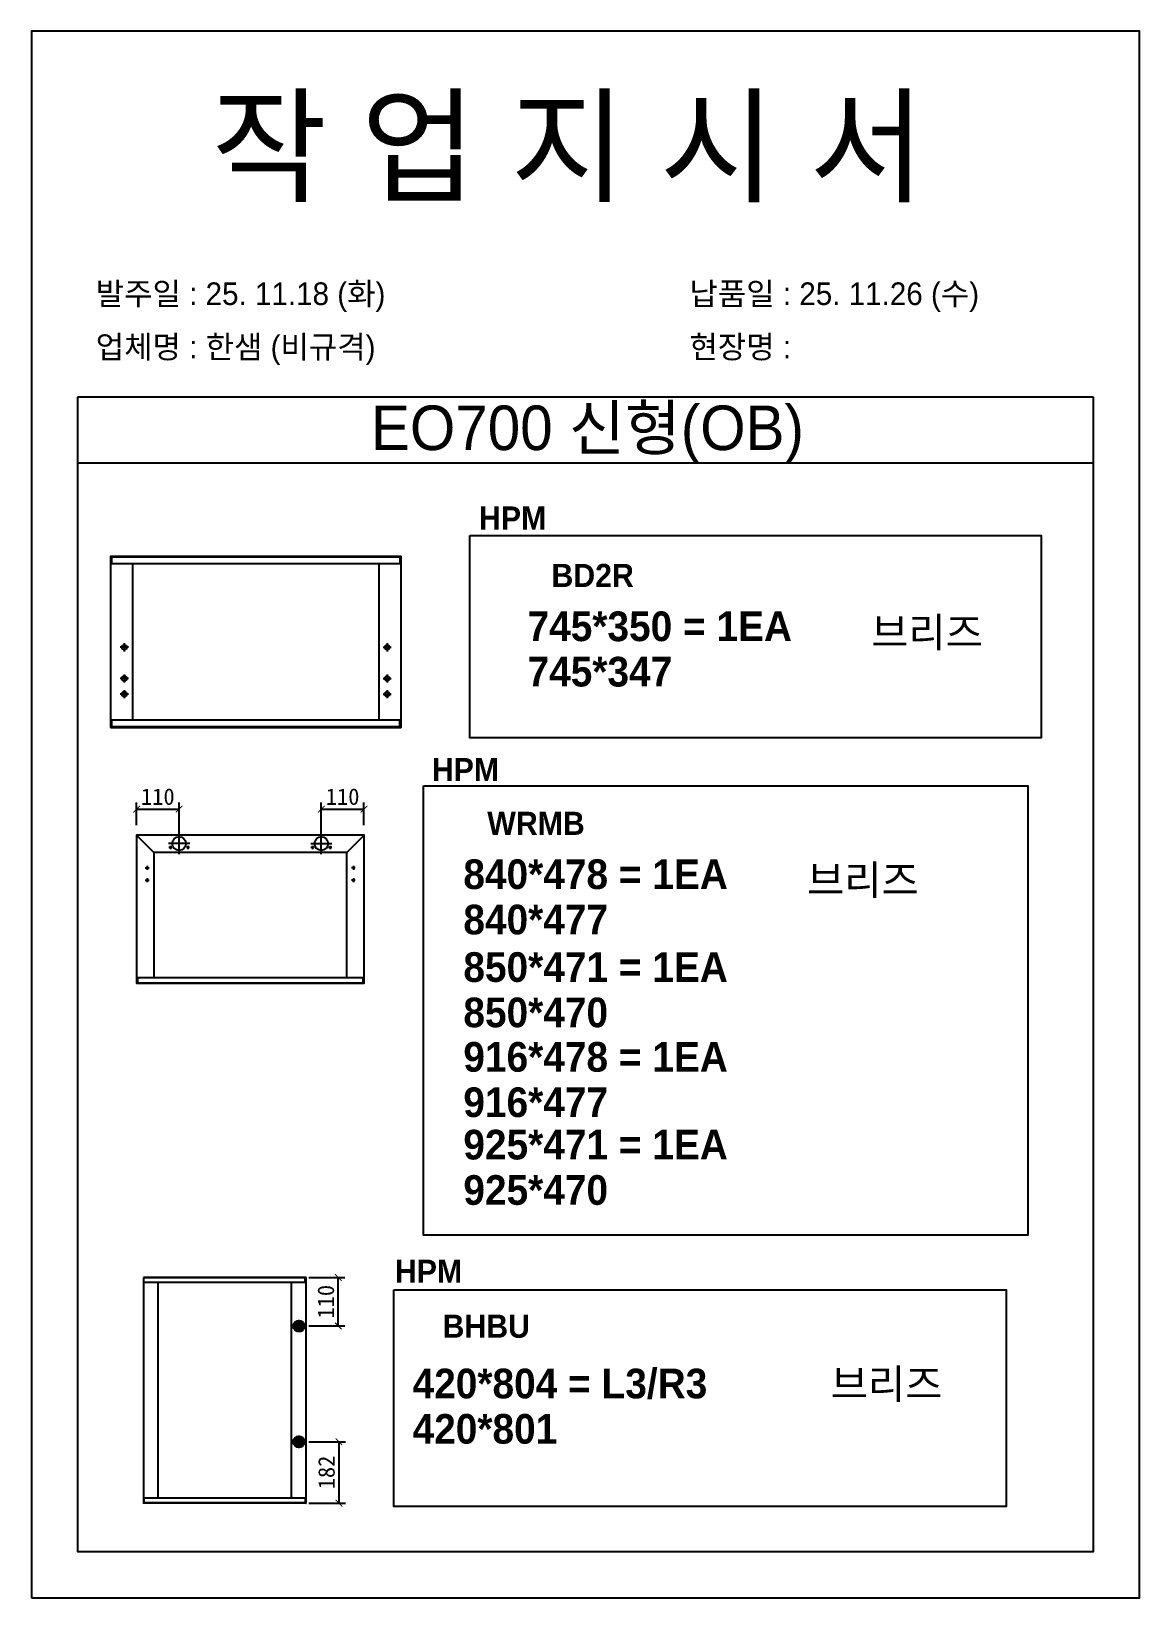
# Model space of a CAD drawing. Header units: millimetres. Extents: x -44117 to 256353, y -2095463 to 65325.
# Drawn here: x 118504 to 120184, y -479401 to -477025 of the extents above; entities that cross this region are included whole.
import ezdxf

# ---------------------------------------------------------------- set-up
doc = ezdxf.new("R2010")
doc.units = ezdxf.units.MM
doc.header["$LTSCALE"] = 10
doc.layers.add('Layer1', color=7, linetype='Continuous', lineweight=70)
doc.styles.add('MtX_Gulim', font='')
doc.styles.get('MtX_Gulim').set_extended_font_data('Gulim', bold=True)
doc.dimstyles.new('ISO-25', dxfattribs={"dimtxt": 2.5, "dimasz": 2.5, "dimexe": 1, "dimexo": 1, "dimtad": 1, "dimtxsty": 'Standard', "dimblk": 'ARCHTICK', "dimcen": 2.5, "dimadec": 0, "dimazin": 0, "dimtfac": 1, "dimtmove": 0, "dimatfit": 3, "dimfxl": 0, "dimarcsym": 0})

msp = doc.modelspace()

# ---------------------------------------------------------------- texts
at = {"linetype": 'Continuous', "style": 'MtX_Gulim'}
for s, p in [('HPM', (119182.87469, -477781.04364)), ('BD2R', (119292.68907, -477868.11856)), ('HPM', (119111.31226, -478162.57351)), ('WRMB', (119195.43074, -478244.17455)), ('HPM', (119055.41661, -478923.65765)), ('BHBU', (119127.59328, -479006.9609))]:
    msp.add_text(s, height=35.049344, dxfattribs=at).set_placement(p)
at = {"attachment_point": 1}
for s, width, gutter_width, heights, insert, char_height in [('{\\fGulim|b0|i0|c129|p50;작 업 지 시 서}', 3307.3198183, 12.5, [-155.84554], (118777.08687, -477129.40323), 140), ('\\pt11;{\\fGulim|b0|i0|c129|p50;발주일 : 25. 11.18 (화)}', 3307.3198183, 12.5, [34.50412], (118601.87751, -477406.12365), 34.3), ('{\\fGulim|b0|i0|c129|p50;납품일 : 25. 11.26 (수)}', 3307.3198183, 12.5, [35.09023], (119501.85549, -477406.12365), 34.3), ('{\\fGulim|b0|i0|c129|p50;업체명 : 한샘 (비규격)}', 3307.3198183, 12.5, [36.11279], (118601.87751, -477486.77982), 34.3), ('{\\fGulim|b0|i0|c129|p50;현장명 : }', 3307.3198183, 12.5, [-38.2735], (119501.85549, -477486.77982), 34.3), ('{\\fGulim|b0|i0|c129|p50;EO700 신형(OB)}', 1597.0710432, 6.03612, [-85.06834], (119019.15777, -477592.83867), 67.6045736), ('{\\f굴림|b1|i0|c129|p50;745*350 = 1EA }', 13607.1496112, 175, [-46.36905], (119256.4034, -477905.2519), 45), ('{\\f굴림|b1|i0|c129|p50;브리즈}', 13607.1496112, 175, [-50], (119777.30427, -477914.16989), 45), ('{\\f굴림|b1|i0|c129|p50;\\C1;745*347}', 13607.1496112, 175, [-46.25], (119256.4034, -477974.06176), 45), ('{\\f굴림|b1|i0|c129|p50;840*478 = 1EA}', 13607.1496112, 175, [-46.36905], (119159.14507, -478281.30788), 45), ('{\\f굴림|b1|i0|c129|p50;브리즈}', 13607.1496112, 175, [-50], (119680.04593, -478290.22587), 45), ('{\\f굴림|b1|i0|c129|p50;\\C1;840*477}', 13607.1496112, 175, [-46.25], (119159.14507, -478350.11774), 45), ('{\\f굴림|b1|i0|c129|p50;850*471 = 1EA}', 13607.1496112, 175, [-46.36905], (119159.14507, -478422.17531), 45), ('{\\f굴림|b1|i0|c129|p50;\\C1;850*470}', 13607.1496112, 175, [-46.25], (119159.14507, -478490.98517), 45), ('{\\f굴림|b1|i0|c129|p50;916*478 = 1EA}', 13607.1496112, 175, [-46.36905], (119159.14507, -478558.39875), 45), ('{\\f굴림|b1|i0|c129|p50;\\C1;916*477}', 13607.1496112, 175, [-46.25], (119159.14507, -478627.20861), 45), ('{\\f굴림|b1|i0|c129|p50;925*471 = 1EA}', 13607.1496112, 175, [-46.36905], (119159.14507, -478691.52621), 45), ('{\\f굴림|b1|i0|c129|p50;\\C1;925*470}', 13607.1496112, 175, [-46.25], (119159.14507, -478760.33607), 45), ('{\\f굴림|b1|i0|c129|p50;브리즈}', 13607.1496112, 175, [-50], (119715.92929, -479054.46628), 45), ('{\\f굴림|b1|i0|c129|p50;420*804 = L3/R3}', 13607.1496112, 175, [46.36905], (119082.16946, -479053.86952), 45), ('{\\f굴림|b1|i0|c129|p50;\\C1;420*801}', 13607.1496112, 175, [-46.25], (119082.16946, -479122.67938), 45)]:
    msp.add_mtext_dynamic_manual_height_columns(s, width=width, gutter_width=gutter_width, heights=heights, dxfattribs=dict(at, insert=insert, char_height=char_height))

# ---------------------------------------------------------------- blocks, each defined once
blk = doc.blocks.new('_ArchTick')
at = {"color": 0, "linetype": 'ByBlock', "const_width": 0.15}
blk.add_lwpolyline([(-0.5, -0.5), (0.5, 0.5)], dxfattribs=at)
blk = doc.blocks.new('*D3981')
at = {"color": 0, "lineweight": -2}
for p, q in [((118925, -478915.5), (118979.6, -478915.5)), ((118969.6, -478989.1), (118969.6, -478915.5)), ((118925, -478989.1), (118979.6, -478989.1))]:
    blk.add_line(p, q, dxfattribs=at)
at = {"layer": 'Defpoints', "color": 0}
for p in [(118910, -478915.5), (118969.6, -478915.5), (118910, -478989.1)]:
    blk.add_point(p, dxfattribs=at)
at = {"color": 0, "lineweight": -2, "xscale": 10, "yscale": 10, "zscale": 10}
for p, rotation in [((118969.6, -478915.5), 90), ((118969.6, -478989.1), 270)]:
    blk.add_blockref('_ArchTick', p, dxfattribs=dict(at, rotation=rotation))
at = {"color": 0, "insert": (118950.8, -478952.3), "char_height": 25, "attachment_point": 5, "rotation": 90}
blk.add_mtext('110', dxfattribs=at)
blk = doc.blocks.new('*D3982')
at = {"color": 0, "lineweight": -2}
for p, q in [((118925, -479164.7), (118980.5, -479164.7)), ((118970.5, -479164.7), (118970.5, -479257.9)), ((118925, -479257.9), (118980.5, -479257.9))]:
    blk.add_line(p, q, dxfattribs=at)
at = {"layer": 'Defpoints', "color": 0}
for p in [(118910, -479164.7), (118910, -479257.9), (118970.5, -479257.9)]:
    blk.add_point(p, dxfattribs=at)
at = {"color": 0, "lineweight": -2, "xscale": 10, "yscale": 10, "zscale": 10}
for p, rotation in [((118970.5, -479164.7), 90), ((118970.5, -479257.9), 270)]:
    blk.add_blockref('_ArchTick', p, dxfattribs=dict(at, rotation=rotation))
at = {"color": 0, "insert": (118951.8, -479211.3), "char_height": 25, "attachment_point": 5, "rotation": 90}
blk.add_mtext('182', dxfattribs=at)
blk = doc.blocks.new('*D3983')
at = {"color": 0, "lineweight": -2}
for p, q in [((118663.8, -478229.6), (118663.8, -478195.1)), ((118663.8, -478205.1), (118728.3, -478205.1)), ((118728.3, -478242.4), (118728.3, -478195.1))]:
    blk.add_line(p, q, dxfattribs=at)
at = {"layer": 'Defpoints', "color": 0}
for p in [(118728.3, -478205.1), (118663.8, -478244.6), (118728.3, -478257.4)]:
    blk.add_point(p, dxfattribs=at)
at = {"color": 0, "lineweight": -2, "xscale": 10, "yscale": 10, "zscale": 10, "rotation": 180}
blk.add_blockref('_ArchTick', (118663.8, -478205.1), dxfattribs=at)
at = {"color": 0, "lineweight": -2, "xscale": 10, "yscale": 10, "zscale": 10}
blk.add_blockref('_ArchTick', (118728.3, -478205.1), dxfattribs=at)
at = {"color": 0, "insert": (118696, -478186.3), "char_height": 25, "attachment_point": 5}
blk.add_mtext('110', dxfattribs=at)
blk = doc.blocks.new('*D3984')
at = {"color": 0, "lineweight": -2}
for p, q in [((118943.8, -478242.4), (118943.8, -478195.1)), ((118943.8, -478205.1), (119008.4, -478205.1)), ((119008.4, -478229.6), (119008.4, -478195.1))]:
    blk.add_line(p, q, dxfattribs=at)
at = {"layer": 'Defpoints', "color": 0}
for p in [(119008.4, -478205.1), (118943.8, -478257.4), (119008.4, -478244.6)]:
    blk.add_point(p, dxfattribs=at)
at = {"color": 0, "lineweight": -2, "xscale": 10, "yscale": 10, "zscale": 10, "rotation": 180}
blk.add_blockref('_ArchTick', (118943.8, -478205.1), dxfattribs=at)
at = {"color": 0, "lineweight": -2, "xscale": 10, "yscale": 10, "zscale": 10}
blk.add_blockref('_ArchTick', (119008.4, -478205.1), dxfattribs=at)
at = {"color": 0, "insert": (118976.1, -478186.3), "char_height": 25, "attachment_point": 5}
blk.add_mtext('110', dxfattribs=at)

# ---------------------------------------------------------------- dimensions: what is measured, and where the dimension line sits
for base, p1, p2, picture, middle in [((118728.28946, -478205.06775), (118663.76941, -478244.64814), (118728.28946, -478257.37457), '*D3983', (118696.02943, -478186.31775)), ((119008.35928, -478205.06775), (118943.83924, -478257.37457), (119008.35928, -478244.64814), '*D3984', (118976.09926, -478186.31775))]:
    dim = msp.add_linear_dim(base=base, p1=p1, p2=p2, text='110', dimstyle='ISO-25', override={"dimscale": 10, "dimasz": 1, "dimexo": 1.5, "dimtxsty": 'Standard'})
    dim.commit()
    dim.dimension.update_dxf_attribs({"geometry": picture, "text_midpoint": middle})
for base, p1, p2, text, picture, middle in [((118969.58196, -478915.52924), (118909.96819, -478989.14572), (118909.96819, -478915.52924), '110', '*D3981', (118950.83196, -478952.33748)), ((118970.53543, -479257.90805), (118909.96819, -479164.70778), (118909.96819, -479257.90805), '182', '*D3982', (118951.78543, -479211.30792))]:
    dim = msp.add_linear_dim(base=base, p1=p1, p2=p2, angle=90, text=text, dimstyle='ISO-25', override={"dimscale": 10, "dimasz": 1, "dimexo": 1.5, "dimtxsty": 'Standard'})
    dim.commit()
    dim.dimension.update_dxf_attribs({"geometry": picture, "text_midpoint": middle})

# ---------------------------------------------------------------- linework, layer by layer
for p, q in [((120114.28026, -477580.41044), (118574.28026, -477580.41044)), ((120114.28026, -477680.41044), (118574.28026, -477680.41044)), ((118624.1109, -477822.26204), (118624.1109, -478080.70411)), ((119064.7213, -477822.92851), (118624.1109, -477822.92851)), ((119064.7213, -477832.99961), (118624.1109, -477832.99961)), ((119064.35104, -477821.89178), (118624.48116, -477821.89178)), ((118625.9622, -477821.89178), (118625.9622, -477832.99961)), ((118657.43437, -477832.99961), (118657.43437, -478069.96655)), ((119031.39782, -478069.96655), (119031.39782, -477832.99961)), ((119062.86999, -477821.89178), (119062.86999, -477832.99961)), ((119064.7213, -478080.70411), (119064.7213, -477822.26204)), ((118645.21576, -477953.51951), (118645.21576, -477965.73811)), ((119043.61643, -477953.51951), (119043.61643, -477965.73811)), ((118651.32507, -477959.62881), (118639.10646, -477959.62881)), ((119037.50713, -477959.62881), (119049.72573, -477959.62881)), ((118645.21576, -478000.91289), (118645.21576, -478013.1315)), ((119043.61643, -478000.91289), (119043.61643, -478013.1315)), ((118651.32507, -478007.0222), (118639.10646, -478007.0222)), ((118645.21576, -478024.60959), (118645.21576, -478036.8282)), ((119037.50713, -478007.0222), (119049.72573, -478007.0222)), ((119043.61643, -478024.60959), (119043.61643, -478036.8282)), ((118651.32507, -478030.7189), (118639.10646, -478030.7189)), ((119037.50713, -478030.7189), (119049.72573, -478030.7189)), ((119064.7213, -478069.96655), (118624.1109, -478069.96655)), ((118625.9622, -478069.96655), (118625.9622, -478081.07437)), ((119062.86999, -478081.07437), (119062.86999, -478069.96655)), ((119064.7213, -478080.03764), (118624.1109, -478080.03764)), ((118624.48116, -478081.07437), (119064.35104, -478081.07437)), ((118728.28946, -478273.51799), (118728.28946, -478241.23116)), ((118943.83924, -478273.51799), (118943.83924, -478241.23116)), ((118663.47345, -478244.64814), (118663.47345, -478468.98847)), ((118689.8142, -478270.9889), (118663.56013, -478244.43887)), ((119008.35928, -478244.35218), (118663.76941, -478244.35218)), ((118744.43288, -478257.37457), (118712.14604, -478257.37457)), ((118717.33881, -478263.29384), (118712.60339, -478263.29384)), ((118714.9711, -478260.92614), (118714.9711, -478265.66155)), ((118743.97552, -478263.29384), (118739.24011, -478263.29384)), ((118741.60781, -478260.92614), (118741.60781, -478265.66155)), ((118927.69582, -478257.37457), (118959.98266, -478257.37457)), ((118932.8886, -478263.29384), (118928.15318, -478263.29384)), ((118930.52089, -478260.92614), (118930.52089, -478265.66155)), ((118959.52531, -478263.29384), (118954.78989, -478263.29384)), ((118957.1576, -478260.92614), (118957.1576, -478265.66155)), ((118982.31449, -478270.9889), (119008.56856, -478244.43887)), ((119008.65524, -478468.98847), (119008.65524, -478244.64814)), ((118689.8142, -478270.9889), (118689.8142, -478460.99746)), ((118982.31449, -478270.9889), (118689.8142, -478270.9889)), ((118982.31449, -478460.40553), (118982.31449, -478270.9889)), ((118676.79181, -478294.07405), (118682.71108, -478294.07405)), ((118679.75144, -478291.11441), (118679.75144, -478297.03368)), ((118679.75144, -478310.05608), (118679.75144, -478315.97535)), ((118995.33689, -478294.07405), (118989.41762, -478294.07405)), ((118992.37726, -478291.11441), (118992.37726, -478297.03368)), ((118992.37726, -478310.05608), (118992.37726, -478315.97535)), ((118676.79181, -478313.01571), (118682.71108, -478313.01571)), ((118995.33689, -478313.01571), (118989.41762, -478313.01571)), ((118663.47345, -478460.40553), (119008.65524, -478460.40553)), ((118663.47345, -478468.45574), (119008.35928, -478468.45574)), ((118663.76941, -478469.28444), (119008.35928, -478469.28444)), ((118664.95326, -478460.40553), (118664.95326, -478469.28444)), ((119007.17543, -478469.28444), (119007.17543, -478460.40553)), ((118674.10553, -478915.7752), (118674.10553, -479257.66208)), ((118920.60617, -478916.21793), (118674.10553, -478916.21793)), ((118920.60617, -478922.90809), (118674.10553, -478922.90809)), ((118920.36021, -478915.52924), (118674.35149, -478915.52924)), ((118695.99613, -478922.41617), (118695.99613, -479250.5292)), ((118898.46961, -479250.5292), (118898.46961, -478922.90809)), ((118919.37636, -478922.90809), (118919.37636, -478915.52924)), ((118920.60617, -479257.66208), (118920.60617, -478915.7752)), ((118920.60617, -479250.5292), (118674.10553, -479250.5292)), ((118920.60617, -479257.21936), (118674.10553, -479257.21936)), ((118920.36021, -479257.90805), (118674.35149, -479257.90805)), ((118675.33534, -479257.90805), (118675.33534, -479250.5292)), ((118919.37636, -479250.5292), (118919.37636, -479257.90805))]:
    msp.add_line(p, q)
for points in [[(118504.28026, -479401.24071), (120184.28026, -479401.24071), (120184.28026, -477025.24071), (118504.28026, -477025.24071)], [(119169.00467, -477789.80388), (120034.89041, -477789.80388), (120034.89041, -478096.92583), (119169.00467, -478096.92583)], [(119098.63109, -478169.7486), (120014.84521, -478169.7486), (120014.84521, -478851.36118), (119098.63109, -478851.36118)], [(119053.86063, -478934.47703), (119981.82347, -478934.47703), (119981.82347, -479262.6954), (119053.86063, -479262.6954)]]:
    msp.add_lwpolyline(points, close=True)
msp.add_lwpolyline([(118574.28026, -477580.41044), (118574.28026, -479331.24071), (120114.28026, -479331.24071), (120114.28026, -477580.41044)])
for centre, radius in [((118645.21576, -477959.62881), 3.70261), ((119043.61643, -477959.62881), 3.70261), ((118645.21576, -478007.0222), 3.70261), ((119043.61643, -478007.0222), 3.70261), ((118645.21576, -478030.7189), 3.70261), ((119043.61643, -478030.7189), 3.70261), ((118714.9711, -478263.29384), 0.94708), ((118728.28946, -478257.37457), 10.35872), ((118741.60781, -478263.29384), 0.94708), ((118930.52089, -478263.29384), 0.94708), ((118943.83924, -478257.37457), 10.35872), ((118957.1576, -478263.29384), 0.94708), ((118679.75144, -478294.07405), 0.88789), ((118679.75144, -478313.01571), 0.88789), ((118992.37726, -478294.07405), 0.88789), ((118992.37726, -478313.01571), 0.88789)]:
    msp.add_circle(centre, radius)
for centre, radius, start, end in [((118624.48116, -477822.26204), 0.37026, 90, 180), ((119064.35104, -477822.26204), 0.37026, 0, 90), ((118624.48116, -478080.70411), 0.37026, 180, 270), ((119064.35104, -478080.70411), 0.37026, 270, 0), ((118663.76941, -478244.64814), 0.29596, 90, 180), ((119008.35928, -478244.64814), 0.29596, 0, 90), ((118663.76941, -478468.98847), 0.29596, 180, 270), ((119008.35928, -478468.98847), 0.29596, 270, 0), ((118920.36021, -478915.7752), 0.24596, 0, 90), ((118674.35149, -479257.66209), 0.24596, 180, 270), ((118920.36021, -479257.66209), 0.24596, 270, 0)]:
    msp.add_arc(centre, radius, start, end)
at = {"layer": 'Layer1'}
for p, q in [((118909.96819, -478980.08051), (118909.96819, -478998.21092)), ((118909.96819, -479173.77298), (118909.96819, -479155.64258))]:
    msp.add_line(p, q, dxfattribs=at)
for points in [[(118919.03339, -478989.14572), (118900.90299, -478989.14572)], [(118919.03339, -479164.70778), (118900.90299, -479164.70778)]]:
    msp.add_lwpolyline(points, close=True, dxfattribs=at)
for centre in [(118909.96819, -478989.14572), (118909.96819, -479164.70778)]:
    msp.add_circle(centre, 6.04347, dxfattribs=at)

msp.set_redraw_order([(e.dxf.handle, doc.entitydb.next_handle()) for e in msp.query("TEXT MTEXT ATTDEF DIMENSION ARC_DIMENSION")])  # texts and dimensions are drawn at this point

doc.saveas('drawing.dxf')
